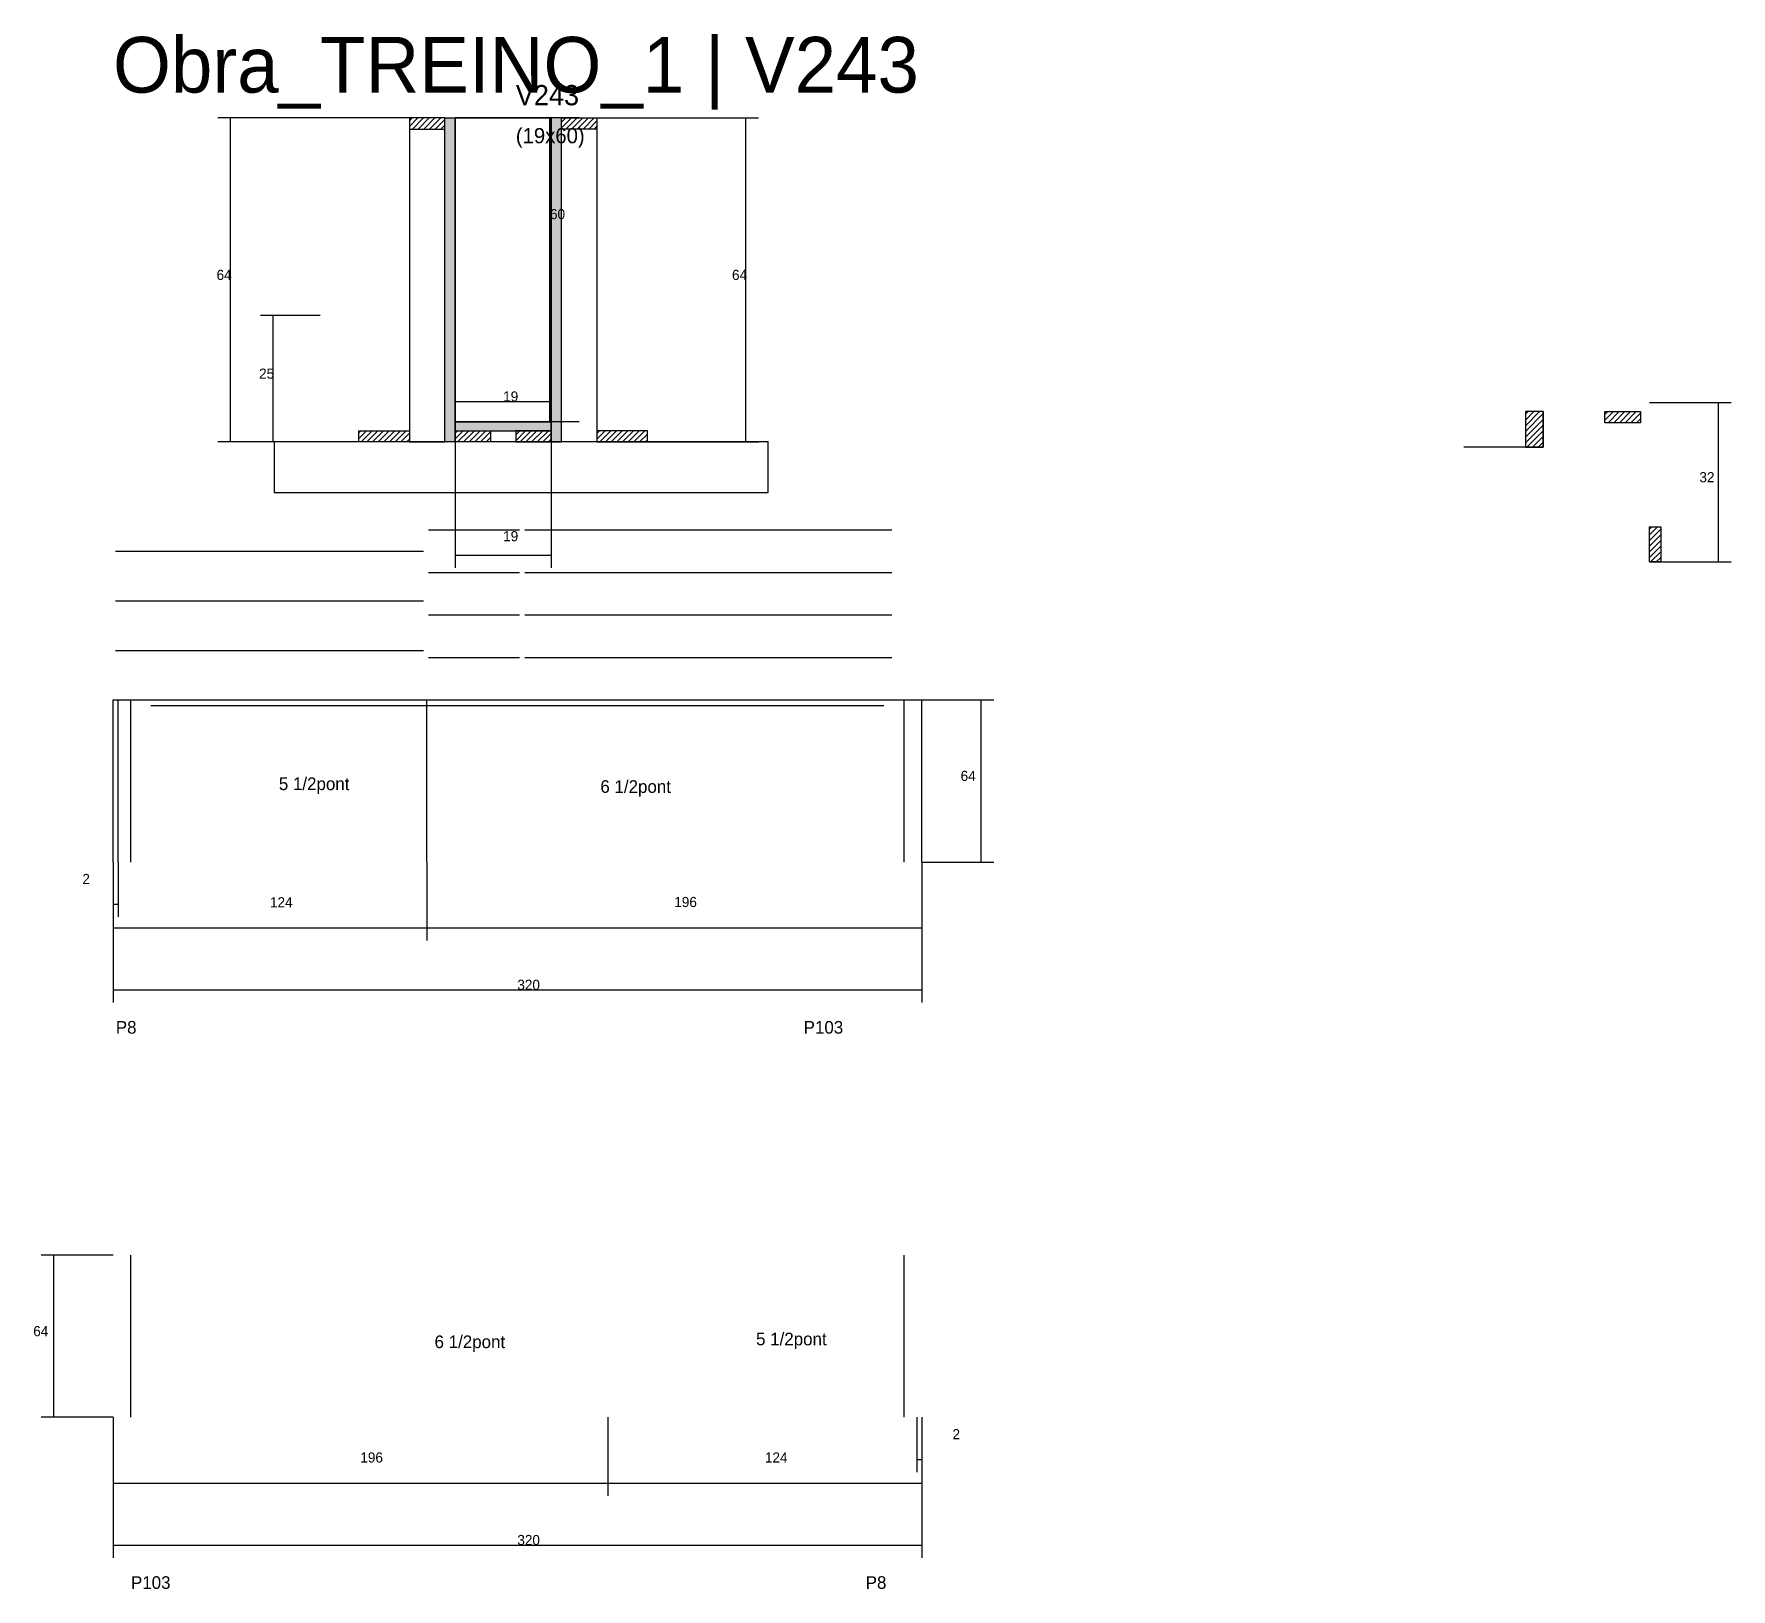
# Model space of a CAD drawing. Header units: metres. Extents: x -41 to 34800, y -36000 to 1848.
# Drawn here: x 29049 to 29719, y -13251 to -12637 of the extents above; entities that cross this region are included whole.
import ezdxf

# ---------------------------------------------------------------- set-up
doc = ezdxf.new("R2010")
doc.units = ezdxf.units.M
for name, color, linetype in [('CONCRETO', 251, 'Continuous'), ('COTA', 4, 'Continuous'), ('Cota Seção (2x)', 4, 'Continuous'), ('Hachura', 253, 'Continuous'), ('LABEL_ID', 3, 'Continuous'), ('Madeira', 126, 'Continuous'), ('NOMENCLATURA', 7, 'Continuous'), ('Painéis', 200, 'Continuous'), ('SARR_2.2x7', 40, 'Continuous'), ('Texto Seção', 7, 'Continuous')]:
    doc.layers.add(name, color=color, linetype=linetype)

msp = doc.modelspace()

# ---------------------------------------------------------------- texts
at = {"layer": 'COTA'}
for s, p in [('64', (29120.9, -12734)), ('64', (29324.5, -12734)), ('25', (29137.7, -12773)), ('32', (29706.6, -12813.9)), ('19', (29234.1, -12837.2)), ('64', (29414.8, -12931.9)), ('2', (29067.9, -12972.6)), ('124', (29142, -12981.8)), ('196', (29301.7, -12981.7)), ('320', (29239.7, -13014.4)), ('64', (29048.5, -13151.2)), ('2', (29411.6, -13191.9)), ('196', (29177.7, -13201.1)), ('124', (29337.5, -13201.1)), ('320', (29239.7, -13233.7))]:
    msp.add_text(s, height=4, dxfattribs=at).set_placement(p)
at = {"layer": 'Cota Seção (2x)'}
for s, p in [('60', (29252.6, -12710)), ('19', (29234.1, -12782))]:
    msp.add_text(s, height=4, dxfattribs=at).set_placement(p)
at = {"layer": 'LABEL_ID'}
msp.add_text('Obra_TREINO_1 | V243', height=22, dxfattribs=at).set_placement((29080, -12660))
at = {"layer": 'NOMENCLATURA'}
for s, p in [('5 1/2pont', (29145.5, -12935.5)), ('6 1/2pont', (29272.5, -12936.6)), ('P8', (29081.1, -13031.7)), ('P103', (29352.8, -13031.7)), ('6 1/2pont', (29207, -13155.9)), ('5 1/2pont', (29334, -13154.8)), ('P103', (29087.1, -13251)), ('P8', (29377.3, -13251))]:
    msp.add_text(s, height=5, dxfattribs=at).set_placement(p)
at = {"layer": 'Texto Seção'}
for s, height, p in [('V243', 8, (29239.1, -12665)), ('(19x60)', 6, (29239.1, -12680))]:
    msp.add_text(s, height=height, dxfattribs=at).set_placement(p)

# ---------------------------------------------------------------- hatches: boundary and pattern name
at = {"layer": 'Hachura'}
h = msp.add_hatch(dxfattribs=at)
h.set_pattern_fill('ANSI31', scale=0.5)
h.paths.add_polyline_path([(29211.1, -12674.4), (29211.1, -12670), (29211.1, -12670), (29197.1, -12670), (29197.1, -12670), (29197.1, -12674.4), (29197.1, -12674.4), (29211.1, -12674.4)])
h = msp.add_hatch(color=8, dxfattribs=at)
h.dxf.hatch_style = 1
h.paths.add_polyline_path([(29215.1, -12670), (29211.1, -12670), (29211.1, -12670), (29211.1, -12798), (29211.1, -12798), (29215.1, -12798), (29215.1, -12798), (29215.1, -12670)])
h = msp.add_hatch(color=8, dxfattribs=at)
h.dxf.hatch_style = 1
h.paths.add_polyline_path([(29257.1, -12670), (29253.1, -12670), (29253.1, -12670), (29253.1, -12798), (29253.1, -12798), (29257.1, -12798), (29257.1, -12798), (29257.1, -12670)])
h = msp.add_hatch(dxfattribs=at)
h.set_pattern_fill('ANSI31', scale=0.5)
h.paths.add_polyline_path([(29257.1, -12674.4), (29257.1, -12670), (29257.1, -12670), (29271.1, -12670), (29271.1, -12670), (29271.1, -12674.4), (29271.1, -12674.4), (29257.1, -12674.4)])
h = msp.add_hatch(dxfattribs=at)
h.set_pattern_fill('ANSI31', scale=0.5)
h.paths.add_polyline_path([(29644.9, -12786), (29637.9, -12786), (29637.9, -12800), (29644.9, -12800)])
h = msp.add_hatch(dxfattribs=at)
h.set_pattern_fill('ANSI31', scale=0.5)
h.paths.add_polyline_path([(29669.3, -12786), (29669.3, -12790.4), (29669.3, -12790.4), (29683.3, -12790.4), (29683.3, -12790.4), (29683.3, -12786), (29683.3, -12786), (29669.3, -12786)])
h = msp.add_hatch(dxfattribs=at)
h.set_pattern_fill('ANSI31', scale=0.5)
h.paths.add_polyline_path([(29177.1, -12798), (29177.1, -12793.6), (29177.1, -12793.6), (29197.1, -12793.6), (29197.1, -12793.6), (29197.1, -12798), (29197.1, -12798), (29177.1, -12798)])
h = msp.add_hatch(color=8, dxfattribs=at)
h.dxf.hatch_style = 1
h.paths.add_polyline_path([(29253.1, -12793.6), (29253.1, -12790), (29253.1, -12790), (29215.1, -12790), (29215.1, -12790), (29215.1, -12793.6), (29215.1, -12793.6), (29253.1, -12793.6)])
h = msp.add_hatch(dxfattribs=at)
h.set_pattern_fill('ANSI31', scale=0.5)
h.paths.add_polyline_path([(29215.1, -12798), (29215.1, -12793.6), (29215.1, -12793.6), (29229.1, -12793.6), (29229.1, -12793.6), (29229.1, -12798), (29229.1, -12798), (29215.1, -12798)])
h = msp.add_hatch(dxfattribs=at)
h.set_pattern_fill('ANSI31', scale=0.5)
h.paths.add_polyline_path([(29253.1, -12798), (29253.1, -12793.6), (29253.1, -12793.6), (29239.1, -12793.6), (29239.1, -12793.6), (29239.1, -12798), (29239.1, -12798), (29253.1, -12798)])
h = msp.add_hatch(dxfattribs=at)
h.set_pattern_fill('ANSI31', scale=0.5)
h.paths.add_polyline_path([(29291.1, -12798), (29291.1, -12793.6), (29291.1, -12793.6), (29271.1, -12793.6), (29271.1, -12793.6), (29271.1, -12798), (29271.1, -12798), (29291.1, -12798)])
h = msp.add_hatch(dxfattribs=at)
h.set_pattern_fill('ANSI31', scale=0.5)
h.paths.add_polyline_path([(29686.9, -12845.4), (29691.3, -12845.4), (29691.3, -12845.4), (29691.3, -12831.5), (29691.3, -12831.5), (29686.9, -12831.5), (29686.9, -12831.5), (29686.9, -12845.4)])

# ---------------------------------------------------------------- linework, layer by layer
at = {"layer": 'CONCRETO'}
for points in [[(29215.1, -12670), (29215.1, -12670), (29253.1, -12670), (29253.1, -12698), (29253.1, -12698), (29253.1, -12790), (29215.1, -12790), (29215.1, -12670)], [(29215.1, -12790), (29253.1, -12790), (29253.1, -12670), (29215.1, -12670)]]:
    msp.add_lwpolyline(points, close=True, dxfattribs=at)
at = {"layer": 'COTA'}
for p, q in [((29197.1, -12670), (29121.4, -12670)), ((29126.4, -12798), (29126.4, -12670)), ((29271.1, -12670), (29335, -12670)), ((29330, -12798), (29330, -12670)), ((29161.8, -12748), (29138.2, -12748)), ((29143.2, -12798), (29143.2, -12748)), ((29686.9, -12782.4), (29719.1, -12782.4)), ((29714.1, -12845.4), (29714.1, -12782.4)), ((29181.5, -12798), (29121.4, -12798)), ((29161.8, -12798), (29138.2, -12798)), ((29215.1, -12798), (29215.1, -12847.7)), ((29253.1, -12798), (29253.1, -12847.7)), ((29286.7, -12798), (29335, -12798)), ((29215.1, -12842.7), (29253.1, -12842.7)), ((29686.9, -12845.4), (29719.1, -12845.4)), ((29399.5, -12899.9), (29427.9, -12899.9)), ((29422.9, -12963.9), (29422.9, -12899.9)), ((29080, -12963.9), (29080, -12994.9)), ((29080, -12963.9), (29080, -13019.4)), ((29080, -12963.9), (29080, -12985.6)), ((29082, -12963.9), (29082, -12985.6)), ((29204, -12963.9), (29204, -12994.9)), ((29204, -12963.9), (29204, -12994.9)), ((29399.5, -12963.9), (29399.5, -12994.9)), ((29399.5, -12963.9), (29399.5, -13019.4)), ((29399.5, -12963.9), (29427.9, -12963.9)), ((29080, -12980.6), (29082, -12980.6)), ((29080, -12989.9), (29204, -12989.9)), ((29204, -12989.9), (29399.5, -12989.9)), ((29080, -13014.4), (29399.5, -13014.4)), ((29080, -13119.2), (29051.6, -13119.2)), ((29056.6, -13183.2), (29056.6, -13119.2)), ((29080, -13183.2), (29051.6, -13183.2)), ((29080, -13183.2), (29080, -13214.2)), ((29080, -13183.2), (29080, -13238.7)), ((29275.5, -13183.2), (29275.5, -13214.2)), ((29275.5, -13183.2), (29275.5, -13214.2)), ((29397.5, -13183.2), (29397.5, -13204.9)), ((29399.5, -13183.2), (29399.5, -13214.2)), ((29399.5, -13183.2), (29399.5, -13238.7)), ((29399.5, -13183.2), (29399.5, -13204.9)), ((29397.5, -13199.9), (29399.5, -13199.9)), ((29080, -13209.2), (29275.5, -13209.2)), ((29275.5, -13209.2), (29399.5, -13209.2)), ((29080, -13233.7), (29399.5, -13233.7))]:
    msp.add_line(p, q, dxfattribs=at)
at = {"layer": 'Cota Seção (2x)'}
for p, q in [((29264.1, -12670), (29247.6, -12670)), ((29252.6, -12790), (29252.6, -12670)), ((29215.1, -12798), (29215.1, -12777)), ((29215.1, -12782), (29253.1, -12782)), ((29253.1, -12798), (29253.1, -12777)), ((29264.1, -12790), (29247.6, -12790))]:
    msp.add_line(p, q, dxfattribs=at)
at = {"layer": 'Madeira'}
for points in [[(29211.1, -12674.4), (29211.1, -12670), (29197.1, -12670), (29197.1, -12674.4)], [(29211.1, -12670), (29197.1, -12670), (29197.1, -12798), (29211.1, -12798)], [(29257.1, -12674.4), (29257.1, -12670), (29271.1, -12670), (29271.1, -12674.4)], [(29257.1, -12670), (29271.1, -12670), (29271.1, -12798), (29257.1, -12798)], [(29644.9, -12800), (29644.9, -12786), (29637.9, -12786), (29637.9, -12800)], [(29669.3, -12786), (29683.3, -12786), (29683.3, -12790.4), (29669.3, -12790.4)], [(29177.1, -12798), (29177.1, -12793.6), (29197.1, -12793.6), (29197.1, -12798)], [(29215.1, -12798), (29215.1, -12793.6), (29229.1, -12793.6), (29229.1, -12798)], [(29253.1, -12798), (29253.1, -12793.6), (29239.1, -12793.6), (29239.1, -12798)], [(29291.1, -12798), (29291.1, -12793.6), (29271.1, -12793.6), (29271.1, -12798)], [(29143.7, -12818), (29338.8, -12818), (29338.8, -12798), (29143.7, -12798)], [(29686.9, -12845.4), (29686.9, -12831.5), (29691.3, -12831.5), (29691.3, -12845.4)]]:
    msp.add_lwpolyline(points, close=True, dxfattribs=at)
msp.add_lwpolyline([(29644.9, -12786), (29644.9, -12800), (29613.5, -12800)], dxfattribs=at)
at = {"layer": 'Painéis'}
for p, q in [((29215.1, -12798), (29215.1, -12670)), ((29253.1, -12798), (29253.1, -12670)), ((29215.1, -12790), (29253.1, -12790)), ((29215.1, -12793.6), (29215.1, -12790)), ((29253.1, -12793.6), (29253.1, -12790)), ((29080, -12899.9), (29399.5, -12899.9)), ((29080, -12963.9), (29080, -12899.9)), ((29082, -12963.9), (29082, -12899.9)), ((29204, -12963.9), (29204, -12899.9)), ((29399.5, -12963.9), (29399.5, -12899.9))]:
    msp.add_line(p, q, dxfattribs=at)
for points in [[(29211.1, -12670), (29215.1, -12670), (29215.1, -12798), (29211.1, -12798)], [(29257.1, -12670), (29253.1, -12670), (29253.1, -12798), (29257.1, -12798)], [(29253.1, -12793.6), (29253.1, -12790), (29215.1, -12790), (29215.1, -12793.6)]]:
    msp.add_lwpolyline(points, close=True, dxfattribs=at)
at = {"layer": 'SARR_2.2x7'}
for p, q in [((29204.6, -12832.76), (29240.6, -12832.76)), ((29242.6, -12832.76), (29387.6, -12832.76)), ((29081, -12841.15), (29202.6, -12841.15)), ((29204.6, -12849.54), (29240.6, -12849.54)), ((29242.6, -12849.54), (29387.6, -12849.54)), ((29081, -12860.73), (29202.6, -12860.73)), ((29204.6, -12866.33), (29240.6, -12866.33)), ((29242.6, -12866.33), (29387.6, -12866.33)), ((29081, -12880.32), (29202.6, -12880.32)), ((29204.6, -12883.11), (29240.6, -12883.11)), ((29242.6, -12883.11), (29387.6, -12883.11)), ((29087, -12963.9), (29087, -12899.9)), ((29095, -12902.1), (29204, -12902.1)), ((29204, -12902.1), (29384.5, -12902.1)), ((29392.5, -12963.9), (29392.5, -12899.9)), ((29087, -13183.2), (29087, -13119.2)), ((29392.5, -13183.2), (29392.5, -13119.2))]:
    msp.add_line(p, q, dxfattribs=at)

msp.set_redraw_order([(e.dxf.handle, doc.entitydb.next_handle()) for e in msp.query("TEXT MTEXT ATTDEF DIMENSION ARC_DIMENSION")])  # texts and dimensions are drawn at this point

doc.saveas('drawing.dxf')
